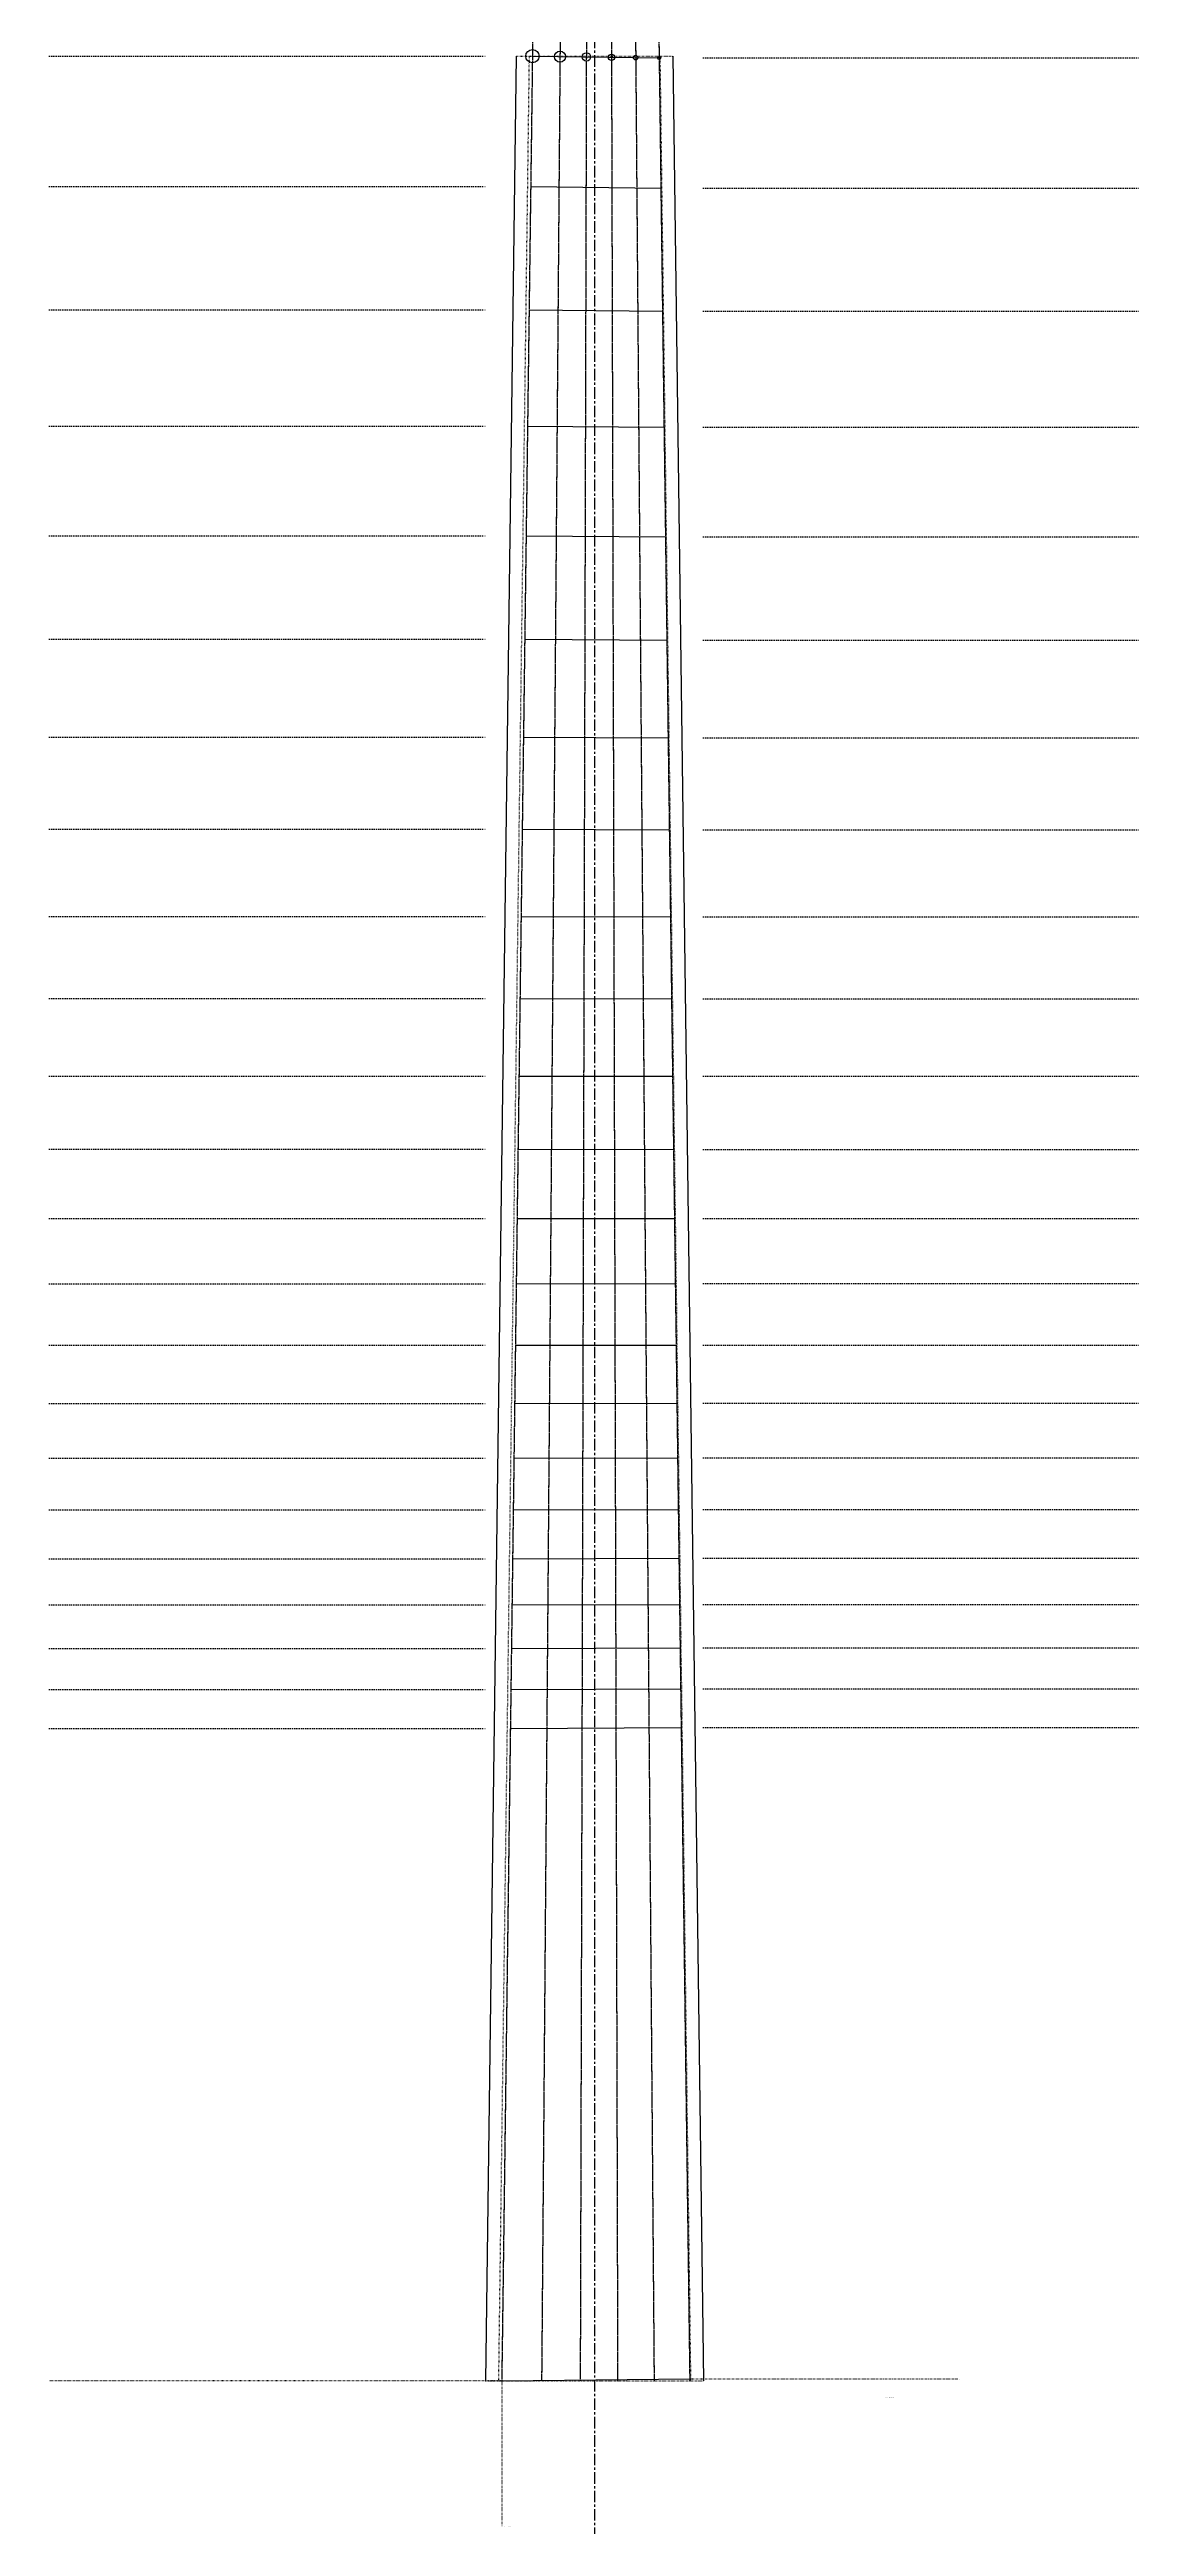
# Model space of a CAD drawing. Header units: millimetres. Extents: x 0 to 300, y -150 to 1050.
# Drawn here: x 0 to 300, y 70 to 752 of the extents above; entities that cross this region are included whole.
import ezdxf

# ---------------------------------------------------------------- set-up
doc = ezdxf.new("R2010")
doc.units = ezdxf.units.MM
for name, pattern in [('CENTER', [5.08, 3.175, -0.635, 0.635, -0.635]), ('DASHED', [1.524, 1.27, -0.254]), ('DASHED2', [0.762, 0.635, -0.127]), ('DOT', [0.508, 0, -0.508]), ('DOT2', [0.254, 0, -0.254])]:
    doc.linetypes.add(name, pattern=pattern)
doc.styles.add('OpenSans', font='OpenSans-Regular.ttf')

msp = doc.modelspace()

# ---------------------------------------------------------------- linework, layer by layer
at = {"linetype": 'CENTER'}
msp.add_line((150, 1050), (150, -150), dxfattribs=at)
at = {"linetype": 'DASHED'}
for p, q in [((135.55, 950), (124.47, 110)), ((142.08, 950), (135.44, 110)), ((148.28, 950), (146.07, 110)), ((154.15, 950), (156.37, 110)), ((159.76, 950), (166.41, 110)), ((165.15, 950), (176.22, 110))]:
    msp.add_line(p, q, dxfattribs=at)
at = {"linetype": 'DASHED2'}
for p, q in [((135.55, 950), (124.47, 110)), ((142.08, 950), (135.44, 110)), ((148.28, 950), (146.07, 110)), ((154.15, 950), (156.37, 110)), ((159.76, 950), (166.41, 110)), ((165.15, 950), (176.22, 110))]:
    msp.add_line(p, q, dxfattribs=at)
at = {"linetype": 'DOT'}
for p, q in [((0, 750), (120, 750)), ((180, 749.5), (300, 749.5)), ((0, 714.08), (120, 714.08)), ((180, 713.64), (300, 713.64)), ((0, 680.18), (120, 680.18)), ((180, 679.78), (300, 679.78)), ((0, 648.17), (120, 648.17)), ((180, 647.83), (300, 647.83)), ((0, 617.97), (120, 617.97)), ((180, 617.67), (300, 617.67)), ((0, 589.46), (120, 589.46)), ((180, 589.21), (300, 589.21)), ((0, 562.55), (120, 562.55)), ((180, 562.34), (300, 562.34)), ((0, 537.15), (120, 537.15)), ((180, 536.98), (300, 536.98)), ((0, 513.17), (120, 513.17)), ((180, 513.04), (300, 513.04)), ((0, 490.55), (120, 490.55)), ((180, 490.45), (300, 490.45)), ((0, 469.19), (120, 469.19)), ((180, 469.13), (300, 469.13)), ((0, 449.03), (120, 449.03)), ((180, 449), (300, 449)), ((0, 430), (120, 430)), ((180, 430), (300, 430)), ((0, 412.04), (120, 412.04)), ((180, 412.07), (300, 412.07)), ((0, 395.09), (120, 395.09)), ((180, 395.14), (300, 395.14)), ((0, 379.09), (120, 379.09)), ((180, 379.17), (300, 379.17)), ((0, 363.98), (120, 363.98)), ((180, 364.09), (300, 364.09)), ((0, 349.73), (120, 349.73)), ((180, 349.85), (300, 349.85)), ((0, 336.27), (120, 336.27)), ((180, 336.42), (300, 336.42)), ((0, 323.57), (120, 323.57)), ((180, 323.74), (300, 323.74)), ((0, 311.59), (120, 311.59)), ((180, 311.77), (300, 311.77)), ((0, 300.27), (120, 300.27)), ((180, 300.48), (300, 300.48)), ((0, 289.59), (120, 289.59)), ((180, 289.81), (300, 289.81))]:
    msp.add_line(p, q, dxfattribs=at)
for p, q in [((128.44, 750), (120, 110)), ((132.91, 750), (167.79, 749.5)), ((171.56, 750), (180, 110)), ((132.44, 714.08), (168.26, 713.64)), ((131.99, 680.18), (168.71, 679.78)), ((131.57, 648.17), (169.13, 647.83)), ((131.17, 617.97), (169.53, 617.67)), ((130.8, 589.46), (169.9, 589.21)), ((130.44, 562.55), (170.26, 562.34)), ((130.11, 537.15), (170.59, 536.98)), ((129.79, 513.17), (170.91, 513.04)), ((129.49, 490.55), (171.21, 490.45)), ((129.21, 469.19), (171.49, 469.13)), ((128.95, 449.03), (171.75, 449)), ((128.69, 430), (172, 430)), ((128.46, 412.04), (172.24, 412.07)), ((128.23, 395.09), (172.46, 395.14)), ((128.02, 379.09), (172.67, 379.17)), ((127.82, 363.98), (172.87, 364.09)), ((127.64, 349.73), (173.06, 349.85)), ((127.46, 336.27), (173.24, 336.42)), ((127.29, 323.57), (173.41, 323.74)), ((127.13, 311.59), (173.56, 311.77)), ((126.98, 300.27), (173.71, 300.48)), ((126.84, 289.59), (173.85, 289.81)), ((124.47, 110), (176.22, 110.5)), ((124.47, 110), (176.22, 110.5))]:
    msp.add_line(p, q)
at = {"linetype": 'DOT2'}
for p, q in [((132, 750), (123.56, 110)), ((128.44, 750), (171.56, 750)), ((168, 750), (176.44, 110)), ((124.47, 110), (0, 110)), ((120, 110), (180, 110)), ((124.47, 110), (124.47, 70)), ((176.22, 110.5), (250, 110.5))]:
    msp.add_line(p, q, dxfattribs=at)
for centre, radius in [((132.91, 750), 1.83), ((140.5, 749.89), 1.52), ((147.76, 749.79), 1.17), ((154.68, 749.69), 0.864), ((161.34, 749.59), 0.635), ((167.79, 749.5), 0.432)]:
    msp.add_circle(centre, radius)

# ---------------------------------------------------------------- texts
at = {"char_height": 0.1, "attachment_point": 1, "style": 'OpenSans'}
for s, insert in [('0 : 0.0 mm', (50, 750)), ('0 : 0.5 mm', (260, 749.5)), ('1 : 35.92 mm', (50, 714.08)), ('1 : 36.364 mm', (260, 713.64)), ('2 : 69.825 mm', (50, 680.18)), ('2 : 70.216 mm', (260, 679.78)), ('3 : 101.826 mm', (50, 648.17)), ('3 : 102.167 mm', (260, 647.83)), ('4 : 132.032 mm', (50, 617.97)), ('4 : 132.325 mm', (260, 617.67)), ('5 : 160.542 mm', (50, 589.46)), ('5 : 160.791 mm', (260, 589.21)), ('6 : 187.452 mm', (50, 562.55)), ('6 : 187.659 mm', (260, 562.34)), ('7 : 212.851 mm', (50, 537.15)), ('7 : 213.019 mm', (260, 536.98)), ('8 : 236.825 mm', (50, 513.17)), ('8 : 236.955 mm', (260, 513.04)), ('9 : 259.454 mm', (50, 490.55)), ('9 : 259.548 mm', (260, 490.45)), ('10 : 280.812 mm', (50, 469.19)), ('10 : 280.873 mm', (260, 469.13)), ('11 : 300.972 mm', (50, 449.03)), ('11 : 301.002 mm', (260, 449)), ('12 : 320.0 mm', (50, 430)), ('12 : 320.0 mm', (260, 430)), ('13 : 337.96 mm', (50, 412.04)), ('13 : 337.932 mm', (260, 412.07)), ('14 : 354.912 mm', (50, 395.09)), ('14 : 354.858 mm', (260, 395.14)), ('15 : 370.913 mm', (50, 379.09)), ('15 : 370.834 mm', (260, 379.17)), ('16 : 386.016 mm', (50, 363.98)), ('16 : 385.913 mm', (260, 364.09)), ('17 : 400.271 mm', (50, 349.73)), ('17 : 400.145 mm', (260, 349.85)), ('18 : 413.726 mm', (50, 336.27)), ('18 : 413.579 mm', (260, 336.42)), ('19 : 426.426 mm', (50, 323.57)), ('19 : 426.259 mm', (260, 323.74)), ('20 : 438.413 mm', (50, 311.59)), ('20 : 438.228 mm', (260, 311.77)), ('21 : 449.727 mm', (50, 300.27)), ('21 : 449.524 mm', (260, 300.48)), ('22 : 460.406 mm', (50, 289.59)), ('22 : 460.187 mm', (260, 289.81)), ('640.0 mm', (50, 110)), ('639.5 mm', (250, 110.5)), ('Compensación/Compensation:0.5 mm', (230, 105.5)), ('Puente con entonación/Intonated Bridge', (124.47, 70))]:
    msp.add_mtext(s, dxfattribs=dict(at, insert=insert))

doc.saveas('drawing.dxf')
